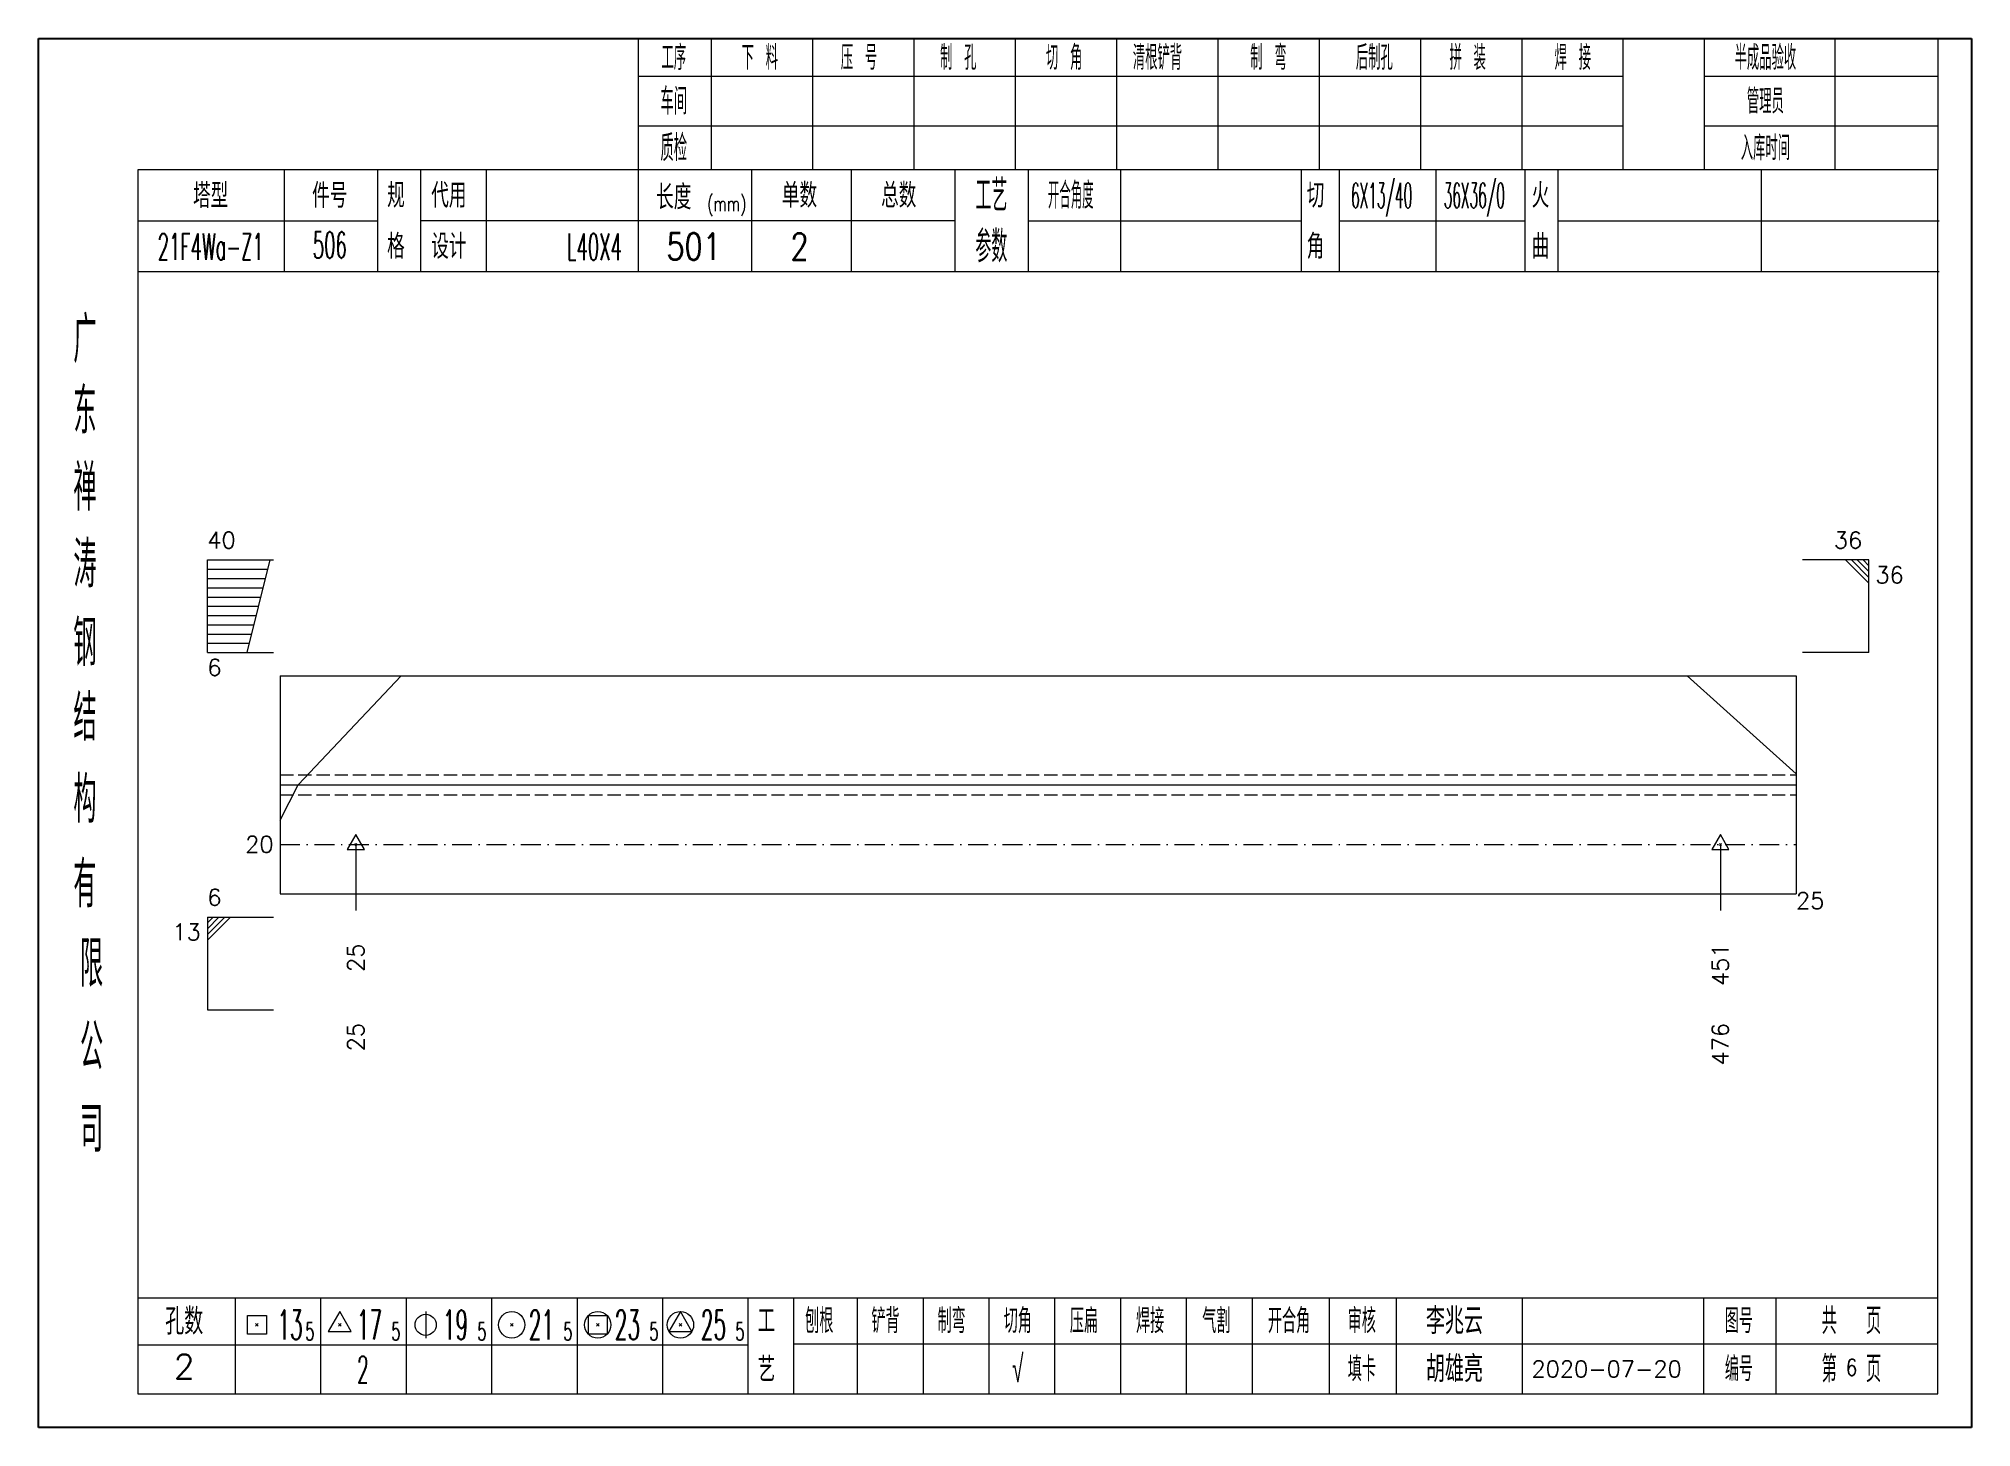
# Model space of a CAD drawing. Extents: x 1310 to 15542, y -76 to 8381.
# Drawn here: x 3077.1 to 3369.2, y 2953.8 to 3163.8 of the extents above; entities that cross this region are included whole.
import ezdxf
from ezdxf.enums import TextEntityAlignment as Align

# ---------------------------------------------------------------- set-up
doc = ezdxf.new("R2010")
doc.units = 0
doc.header["$MEASUREMENT"] = 0
doc.linetypes.add('一点画线', pattern=[5.2, 3, -1, 0.2, -1])
doc.linetypes.add('虚线', pattern=[2.75, 2, -0.75])
doc.layers.get('0').update_dxf_attribs({"linetype": 'CONTINUOUS', "lineweight": 25})
for name, color, linetype, lineweight in [('1', 7, 'CONTINUOUS', 25), ('4', 7, 'CONTINUOUS', 25), ('5', 7, 'CONTINUOUS', 25)]:
    doc.layers.add(name, color=color, linetype=linetype, lineweight=lineweight)
doc.styles.get("Standard").update_dxf_attribs({"font": 'simplex.shx', "width": 0.7, "height": 3, "bigfont": 'gbhzfs.shx'})

msp = doc.modelspace()

# ---------------------------------------------------------------- texts
at = {"color": 7, "linetype": 'Continuous', "lineweight": 13}
for s, p in [('40', (3102.572, 3085.944)), ('6', (3102.572, 3031.944))]:
    msp.add_text(s, height=2.5, dxfattribs=at).set_placement(p, align=Align.BOTTOM_LEFT)
msp.add_text('36', height=2.5, dxfattribs=at).set_placement((3352.702, 3085.944), align=Align.BOTTOM_RIGHT)
for s, p in [('36', (3354.702, 3083.944)), ('6', (3102.572, 3069.944))]:
    msp.add_text(s, height=2.5, dxfattribs=at).set_placement(p, align=Align.TOP_LEFT)
msp.add_text('20', height=2.5, dxfattribs=at).set_placement((3112.572, 3041.944), align=Align.MIDDLE_RIGHT)
msp.add_text('13', height=2.5, dxfattribs=at).set_placement((3101.572, 3029.944), align=Align.TOP_RIGHT)
at = {"layer": '1', "color": 7, "linetype": 'Continuous', "lineweight": 13}
msp.add_text('25', height=2.5, dxfattribs=at).set_placement((3342.702, 3033.444), align=Align.MIDDLE_LEFT)
at = {"layer": '1', "color": 8, "linetype": 'Continuous', "lineweight": 9}
for s, p in [('25', (3125.005, 3026.944)), ('451', (3331.268, 3026.944))]:
    msp.add_text(s, height=2.5, rotation=90, dxfattribs=at).set_placement(p, align=Align.MIDDLE_RIGHT)
at = {"layer": '1', "color": 7, "linetype": 'Continuous', "lineweight": 13}
for s, p in [('25', (3125.005, 3014.944)), ('476', (3331.268, 3014.944))]:
    msp.add_text(s, height=2.5, rotation=90, dxfattribs=at).set_placement(p, align=Align.MIDDLE_RIGHT)
at = {"layer": '4', "color": 1, "linetype": 'Continuous', "lineweight": 25}
for s, height, width, p in [('工序', 3.7, 0.7, (3173.072, 3160.901)), ('下 料', 3.7, 0.7, (3186.072, 3160.901)), ('压 号', 3.7, 0.7, (3201.072, 3160.901)), ('制 孔', 3.7, 0.7, (3216.072, 3160.901)), ('切 角', 3.7, 0.7, (3232.072, 3160.901)), ('清根铲背 ', 3.7, 0.7, (3247.072, 3160.901)), (' 制 弯', 3.7, 0.7, (3262.072, 3160.901)), (' 后制孔', 3.7, 0.7, (3278.072, 3160.901)), ('拼 装', 3.7, 0.7, (3293.072, 3160.901)), (' 焊 接', 3.7, 0.7, (3308.072, 3160.901)), ('半成品验收', 3.7, 0.7, (3338.072, 3160.901)), ('车间', 4, 0.7, (3173.072, 3154.301)), ('管理员', 3.7, 0.7, (3338.072, 3154.301)), ('质检', 4, 0.7, (3173.072, 3147.241)), ('入库时间', 3.7, 0.7, (3338.072, 3147.241)), ('工艺', 4.8, 0.7, (3221.072, 3140.061)), ('开合角度', 4, 0.6, (3233.072, 3140.061)), ('6X13/40', 3.8, 0.4, (3280.072, 3140.061)), ('36X36/0', 3.8, 0.4, (3294.072, 3140.061)), ('(mm)', 2.24, 0.7, (3181.072, 3138.801)), ('506', 4, 0.5, (3121.072, 3132.571)), ('参数', 4.8, 0.7, (3221.072, 3132.351)), ('21F4Wa-Z1', 4, 0.5, (3103.072, 3132.321)), ('L40X4', 4, 0.5, (3161.072, 3132.301)), ('501', 4, 0.8, (3176.072, 3132.351)), ('2', 4, 0.8, (3192.072, 3132.351)), ('广', 6.96, 0.7, (3084.072, 3118.271)), ('东', 6.96, 0.7, (3084.072, 3107.481)), ('禅', 6.96, 0.7, (3084.072, 3095.891)), ('涛', 6.96, 0.7, (3084.072, 3084.291)), ('钢', 6.96, 0.7, (3084.072, 3072.401)), ('结', 6.96, 0.7, (3084.072, 3061.091)), ('构', 6.96, 0.7, (3084.072, 3048.711)), ('有', 6.96, 0.7, (3084.072, 3035.901)), ('限', 6.96, 0.7, (3085.072, 3023.901)), ('公', 6.96, 0.7, (3085.072, 3011.361)), ('司', 6.96, 0.7, (3085.072, 2998.881)), ('13', 4.47, 0.5, (3115.072, 2969.301)), ('17', 4.47, 0.5, (3127.072, 2969.301)), ('19', 4.47, 0.5, (3140.072, 2969.301)), ('21', 4.47, 0.5, (3153.072, 2969.301)), ('23', 4.47, 0.5, (3166.072, 2969.301)), ('25', 4.47, 0.5, (3179.072, 2969.301)), ('刨根', 3.7, 0.8, (3195.072, 2969.901)), ('铲背', 3.7, 0.8, (3205.072, 2969.901)), ('制弯', 3.7, 0.8, (3215.072, 2969.901)), ('切角', 3.7, 0.8, (3225.072, 2969.901)), ('压扁', 3.7, 0.8, (3235.072, 2969.901)), ('焊接', 3.7, 0.8, (3245.072, 2969.901)), ('气割', 3.7, 0.8, (3255.072, 2969.901)), ('开合角', 3.7, 0.8, (3266.072, 2969.901)), ('审核', 3.7, 0.8, (3277.072, 2969.901)), ('图号', 3.7, 0.8, (3334.072, 2969.901)), ('共  页', 4, 0.8, (3351.072, 2969.901)), ('5', 2.68, 0.6, (3118.072, 2968.301)), ('5', 2.68, 0.6, (3131.072, 2968.301)), ('5', 2.68, 0.6, (3144.072, 2968.301)), ('5', 2.68, 0.6, (3157.072, 2968.301)), ('5', 2.68, 0.6, (3170.072, 2968.301)), ('5', 2.68, 0.6, (3183.072, 2968.301)), ('√', 4, 0.6, (3225.072, 2962.631)), ('2', 4, 0.5, (3126.072, 2962.551)), ('填卡', 3.7, 0.8, (3277.072, 2962.631)), ('编号', 3.7, 0.8, (3334.072, 2962.631)), ('第  页', 4, 0.8, (3351.072, 2962.631))]:
    msp.add_text(s, height=height, dxfattribs=dict(at, width=width)).set_placement(p, align=Align.MIDDLE_CENTER)
for s, height, p in [('塔型', 3.7, (3103.072, 3140.031)), ('件号', 3.7, (3121.072, 3140.031)), ('规', 3.7, (3131.072, 3140.061)), ('代用', 3.7, (3139.072, 3140.061)), ('长度', 3.7, (3173.072, 3139.801)), ('单数', 3.7, (3192.072, 3140.061)), ('总数', 3.7, (3207.072, 3140.061)), ('切', 3.7, (3270.072, 3140.061)), ('火', 3.7, (3304.072, 3140.061)), ('格', 3.7, (3131.072, 3132.351)), ('设计', 3.7, (3139.072, 3132.351)), ('角', 3.7, (3270.072, 3132.351)), ('曲', 3.7, (3304.072, 3132.351)), ('孔数', 4, (3099.072, 2969.821)), ('工', 3.7, (3187.072, 2969.901)), ('李兆云', 4, (3291.072, 2969.901)), ('2', 3.7, (3099.072, 2962.991)), ('艺', 3.7, (3187.072, 2962.551)), ('胡雄亮', 4, (3291.072, 2962.631)), ('2020-07-20', 2.5, (3314.072, 2962.631))]:
    msp.add_text(s, height=height, dxfattribs=at).set_placement(p, align=Align.MIDDLE_CENTER)
at = {"layer": '4', "color": 6, "linetype": 'Continuous', "lineweight": 25, "width": 0.8}
msp.add_text('6', height=2.5, dxfattribs=at).set_placement((3351.097, 2962.859), align=Align.MIDDLE_CENTER)

# ---------------------------------------------------------------- blocks, each defined once
blk = doc.blocks.new('孔17.5')
at = {"layer": '5', "color": 7, "linetype": 'Continuous', "lineweight": 13}
for p, q in [((0, 1), (-0.866, -0.5)), ((-0.1, -0.1), (0.1, 0.1)), ((0.1, -0.1), (-0.1, 0.1)), ((0.866, -0.5), (0, 1)), ((-0.866, -0.5), (0.866, -0.5))]:
    blk.add_line(p, q, dxfattribs=at)
blk = doc.blocks.new('CTJGK')
at = {"color": 6, "linetype": 'Continuous'}
for p, q in [((0, 209.97), (292.13, 209.97)), ((0, 0), (0, 209.97)), ((292.13, 209.97), (292.13, 0)), ((292.13, 0), (0, 0))]:
    blk.add_line(p, q, dxfattribs=at)

# ---------------------------------------------------------------- linework, layer by layer
at = {"color": 7, "linetype": 'Continuous', "lineweight": 13}
for p, q in [((3102.572, 3084.944), (3112.572, 3084.944)), ((3102.572, 3070.944), (3102.572, 3084.944)), ((3108.572, 3070.944), (3112.072, 3084.944)), ((3353.702, 3084.944), (3343.702, 3084.944)), ((3350.202, 3084.944), (3353.702, 3081.444)), ((3351.077, 3084.944), (3353.702, 3082.319)), ((3351.952, 3084.944), (3353.702, 3083.194)), ((3352.827, 3084.944), (3353.702, 3084.069)), ((3353.702, 3070.944), (3353.702, 3084.944)), ((3102.572, 3083.544), (3111.722, 3083.544)), ((3102.572, 3082.144), (3111.372, 3082.144)), ((3102.572, 3080.744), (3111.022, 3080.744)), ((3102.572, 3079.344), (3110.672, 3079.344)), ((3102.572, 3077.944), (3110.322, 3077.944)), ((3102.572, 3076.544), (3109.972, 3076.544)), ((3102.572, 3075.144), (3109.622, 3075.144)), ((3102.572, 3073.744), (3109.272, 3073.744)), ((3102.572, 3072.344), (3108.922, 3072.344)), ((3102.572, 3070.944), (3112.572, 3070.944)), ((3353.702, 3070.944), (3343.702, 3070.944)), ((3116.316, 3050.944), (3131.866, 3067.444)), ((3342.702, 3052.594), (3326.237, 3067.444)), ((3113.572, 3045.582), (3116.316, 3050.944)), ((3125.005, 3041.944), (3125.005, 3031.944)), ((3331.268, 3041.944), (3331.268, 3031.944)), ((3102.572, 3030.944), (3112.572, 3030.944)), ((3102.572, 3030.944), (3102.572, 3016.944)), ((3103.447, 3030.944), (3102.572, 3030.069)), ((3104.322, 3030.944), (3102.572, 3029.194)), ((3105.197, 3030.944), (3102.572, 3028.319)), ((3106.072, 3030.944), (3102.572, 3027.444)), ((3102.572, 3016.944), (3112.572, 3016.944))]:
    msp.add_line(p, q, dxfattribs=at)
at = {"color": 7, "linetype": 'Continuous', "lineweight": 18}
for p, q in [((3113.572, 3067.444), (3113.572, 3034.444)), ((3113.572, 3067.444), (3342.702, 3067.444)), ((3342.702, 3067.444), (3342.702, 3034.444)), ((3113.572, 3050.944), (3342.702, 3050.944))]:
    msp.add_line(p, q, dxfattribs=at)
at = {"color": 1, "linetype": '虚线', "lineweight": 18}
for p, q in [((3113.572, 3052.444), (3342.702, 3052.444)), ((3113.572, 3049.444), (3342.702, 3049.444))]:
    msp.add_line(p, q, dxfattribs=at)
at = {"color": 3, "linetype": '一点画线', "lineweight": 13}
msp.add_line((3113.572, 3041.944), (3342.702, 3041.944), dxfattribs=at)
at = {"layer": '1', "color": 7, "linetype": 'Continuous', "lineweight": 18}
msp.add_line((3113.572, 3034.444), (3342.702, 3034.444), dxfattribs=at)
at = {"layer": '4', "color": 1, "linetype": 'Continuous', "lineweight": 18}
for p, q in [((3077.072, 3163.771), (3077.072, 2953.801)), ((3369.202, 3163.771), (3077.072, 3163.771)), ((3167.702, 3163.771), (3167.702, 3143.931)), ((3178.732, 3163.771), (3178.732, 3143.911)), ((3194.042, 3163.771), (3194.042, 3143.911)), ((3209.362, 3163.771), (3209.362, 3143.911)), ((3224.672, 3163.771), (3224.672, 3143.911)), ((3239.982, 3163.771), (3239.982, 3143.911)), ((3255.292, 3163.771), (3255.292, 3143.911)), ((3270.612, 3163.771), (3270.612, 3143.911)), ((3285.922, 3163.771), (3285.922, 3143.911)), ((3301.232, 3163.771), (3301.232, 3143.911)), ((3316.542, 3163.771), (3316.542, 3143.931)), ((3316.542, 3163.771), (3316.542, 3143.911)), ((3328.822, 3163.771), (3328.822, 3143.911)), ((3348.572, 3163.771), (3348.572, 3143.911)), ((3364.152, 3163.771), (3364.152, 3143.911)), ((3369.202, 3133.971), (3369.202, 3163.771)), ((3316.542, 3158.041), (3167.702, 3158.041)), ((3364.152, 3158.041), (3328.822, 3158.041)), ((3316.542, 3150.561), (3167.702, 3150.561)), ((3364.152, 3150.561), (3328.822, 3150.561)), ((3092.082, 3143.911), (3092.082, 2958.851)), ((3364.152, 3143.911), (3092.082, 3143.911)), ((3114.202, 3143.921), (3114.202, 3128.501)), ((3128.352, 3128.501), (3128.352, 3143.911)), ((3134.852, 3128.501), (3134.852, 3143.911)), ((3144.722, 3143.911), (3144.722, 3128.501)), ((3167.702, 3143.931), (3167.702, 3128.501)), ((3184.822, 3143.911), (3184.822, 3128.501)), ((3199.872, 3143.911), (3199.872, 3128.501)), ((3215.572, 3143.911), (3215.572, 3128.501)), ((3226.632, 3143.911), (3226.632, 3128.501)), ((3240.582, 3143.911), (3240.582, 3128.501)), ((3267.882, 3143.911), (3267.882, 3128.501)), ((3273.642, 3143.911), (3273.642, 3128.501)), ((3288.262, 3143.911), (3288.262, 3128.501)), ((3301.722, 3143.911), (3301.722, 3128.501)), ((3306.712, 3143.911), (3306.712, 3128.501)), ((3337.452, 3143.911), (3337.452, 3128.501)), ((3364.152, 2958.851), (3364.152, 3143.911)), ((3128.352, 3136.151), (3092.082, 3136.151)), ((3215.572, 3136.201), (3134.852, 3136.201)), ((3226.632, 3136.201), (3267.882, 3136.201)), ((3273.642, 3136.201), (3301.722, 3136.201)), ((3306.712, 3136.201), (3364.332, 3136.201)), ((3369.202, 2953.801), (3369.202, 3133.971)), ((3364.332, 3128.501), (3092.082, 3128.501)), ((3092.082, 2973.381), (3364.152, 2973.381)), ((3106.772, 2973.381), (3106.772, 2958.851)), ((3119.702, 2958.851), (3119.702, 2973.381)), ((3132.632, 2973.381), (3132.632, 2958.851)), ((3145.552, 2958.851), (3145.552, 2973.381)), ((3158.482, 2973.381), (3158.482, 2958.851)), ((3171.412, 2958.851), (3171.412, 2973.381)), ((3184.332, 2958.851), (3184.332, 2973.381)), ((3191.202, 2958.851), (3191.202, 2973.381)), ((3200.862, 2958.851), (3200.862, 2973.381)), ((3210.802, 2958.851), (3210.802, 2973.381)), ((3220.742, 2958.851), (3220.742, 2973.381)), ((3230.692, 2958.851), (3230.692, 2973.381)), ((3240.632, 2958.851), (3240.632, 2973.381)), ((3250.572, 2958.851), (3250.572, 2973.381)), ((3260.522, 2958.851), (3260.522, 2973.381)), ((3272.162, 2958.851), (3272.162, 2973.381)), ((3282.312, 2958.851), (3282.312, 2973.381)), ((3301.372, 2958.851), (3301.372, 2973.381)), ((3328.752, 2958.851), (3328.752, 2973.381)), ((3339.712, 2958.851), (3339.712, 2973.381)), ((3184.332, 2966.251), (3092.082, 2966.251)), ((3191.162, 2966.411), (3364.152, 2966.411)), ((3092.082, 2958.851), (3364.152, 2958.851)), ((3077.072, 2953.801), (3369.202, 2953.801))]:
    msp.add_line(p, q, dxfattribs=at)
at = {"layer": '4', "color": 7, "linetype": 'Continuous', "lineweight": 13}
for p, q in [((3122.572, 2971.301), (3120.84, 2968.301)), ((3124.304, 2968.301), (3122.572, 2971.301)), ((3135.572, 2971.301), (3135.572, 2967.301)), ((3174.072, 2971.301), (3172.34, 2968.301)), ((3175.804, 2968.301), (3174.072, 2971.301)), ((3108.658, 2967.887), (3108.658, 2970.715)), ((3108.658, 2970.715), (3111.486, 2970.715)), ((3109.872, 2969.101), (3110.272, 2969.501)), ((3110.272, 2969.101), (3109.872, 2969.501)), ((3111.486, 2970.715), (3111.486, 2967.887)), ((3120.84, 2968.301), (3124.304, 2968.301)), ((3122.372, 2969.101), (3122.772, 2969.501)), ((3122.772, 2969.101), (3122.372, 2969.501)), ((3148.372, 2969.101), (3148.772, 2969.501)), ((3148.772, 2969.101), (3148.372, 2969.501)), ((3160.158, 2967.887), (3160.158, 2970.715)), ((3160.158, 2970.715), (3162.986, 2970.715)), ((3161.372, 2969.101), (3161.772, 2969.501)), ((3161.772, 2969.101), (3161.372, 2969.501)), ((3162.986, 2970.715), (3162.986, 2967.887)), ((3172.34, 2968.301), (3175.804, 2968.301)), ((3173.872, 2969.101), (3174.272, 2969.501)), ((3174.272, 2969.101), (3173.872, 2969.501)), ((3111.486, 2967.887), (3108.658, 2967.887)), ((3162.986, 2967.887), (3160.158, 2967.887))]:
    msp.add_line(p, q, dxfattribs=at)
for centre, radius in [((3148.572, 2969.301), 2), ((3161.572, 2969.301), 2), ((3174.072, 2969.301), 2), ((3135.572, 2969.301), 1.6)]:
    msp.add_circle(centre, radius, dxfattribs=at)

# ---------------------------------------------------------------- block references
at = {"color": 0, "linetype": 'Continuous'}
msp.add_blockref('CTJGK', (3077.072, 2953.801), dxfattribs=at)
at = {"layer": '1', "color": 8, "linetype": 'Continuous', "lineweight": 9, "xscale": 1.5, "yscale": 1.5, "zscale": 1.5}
for p in [(3125.005, 3041.944), (3331.268, 3041.944)]:
    msp.add_blockref('孔17.5', p, dxfattribs=at)

msp.set_redraw_order([(e.dxf.handle, doc.entitydb.next_handle()) for e in msp.query("TEXT MTEXT ATTDEF DIMENSION ARC_DIMENSION")])  # texts and dimensions are drawn at this point

doc.saveas('drawing.dxf')
